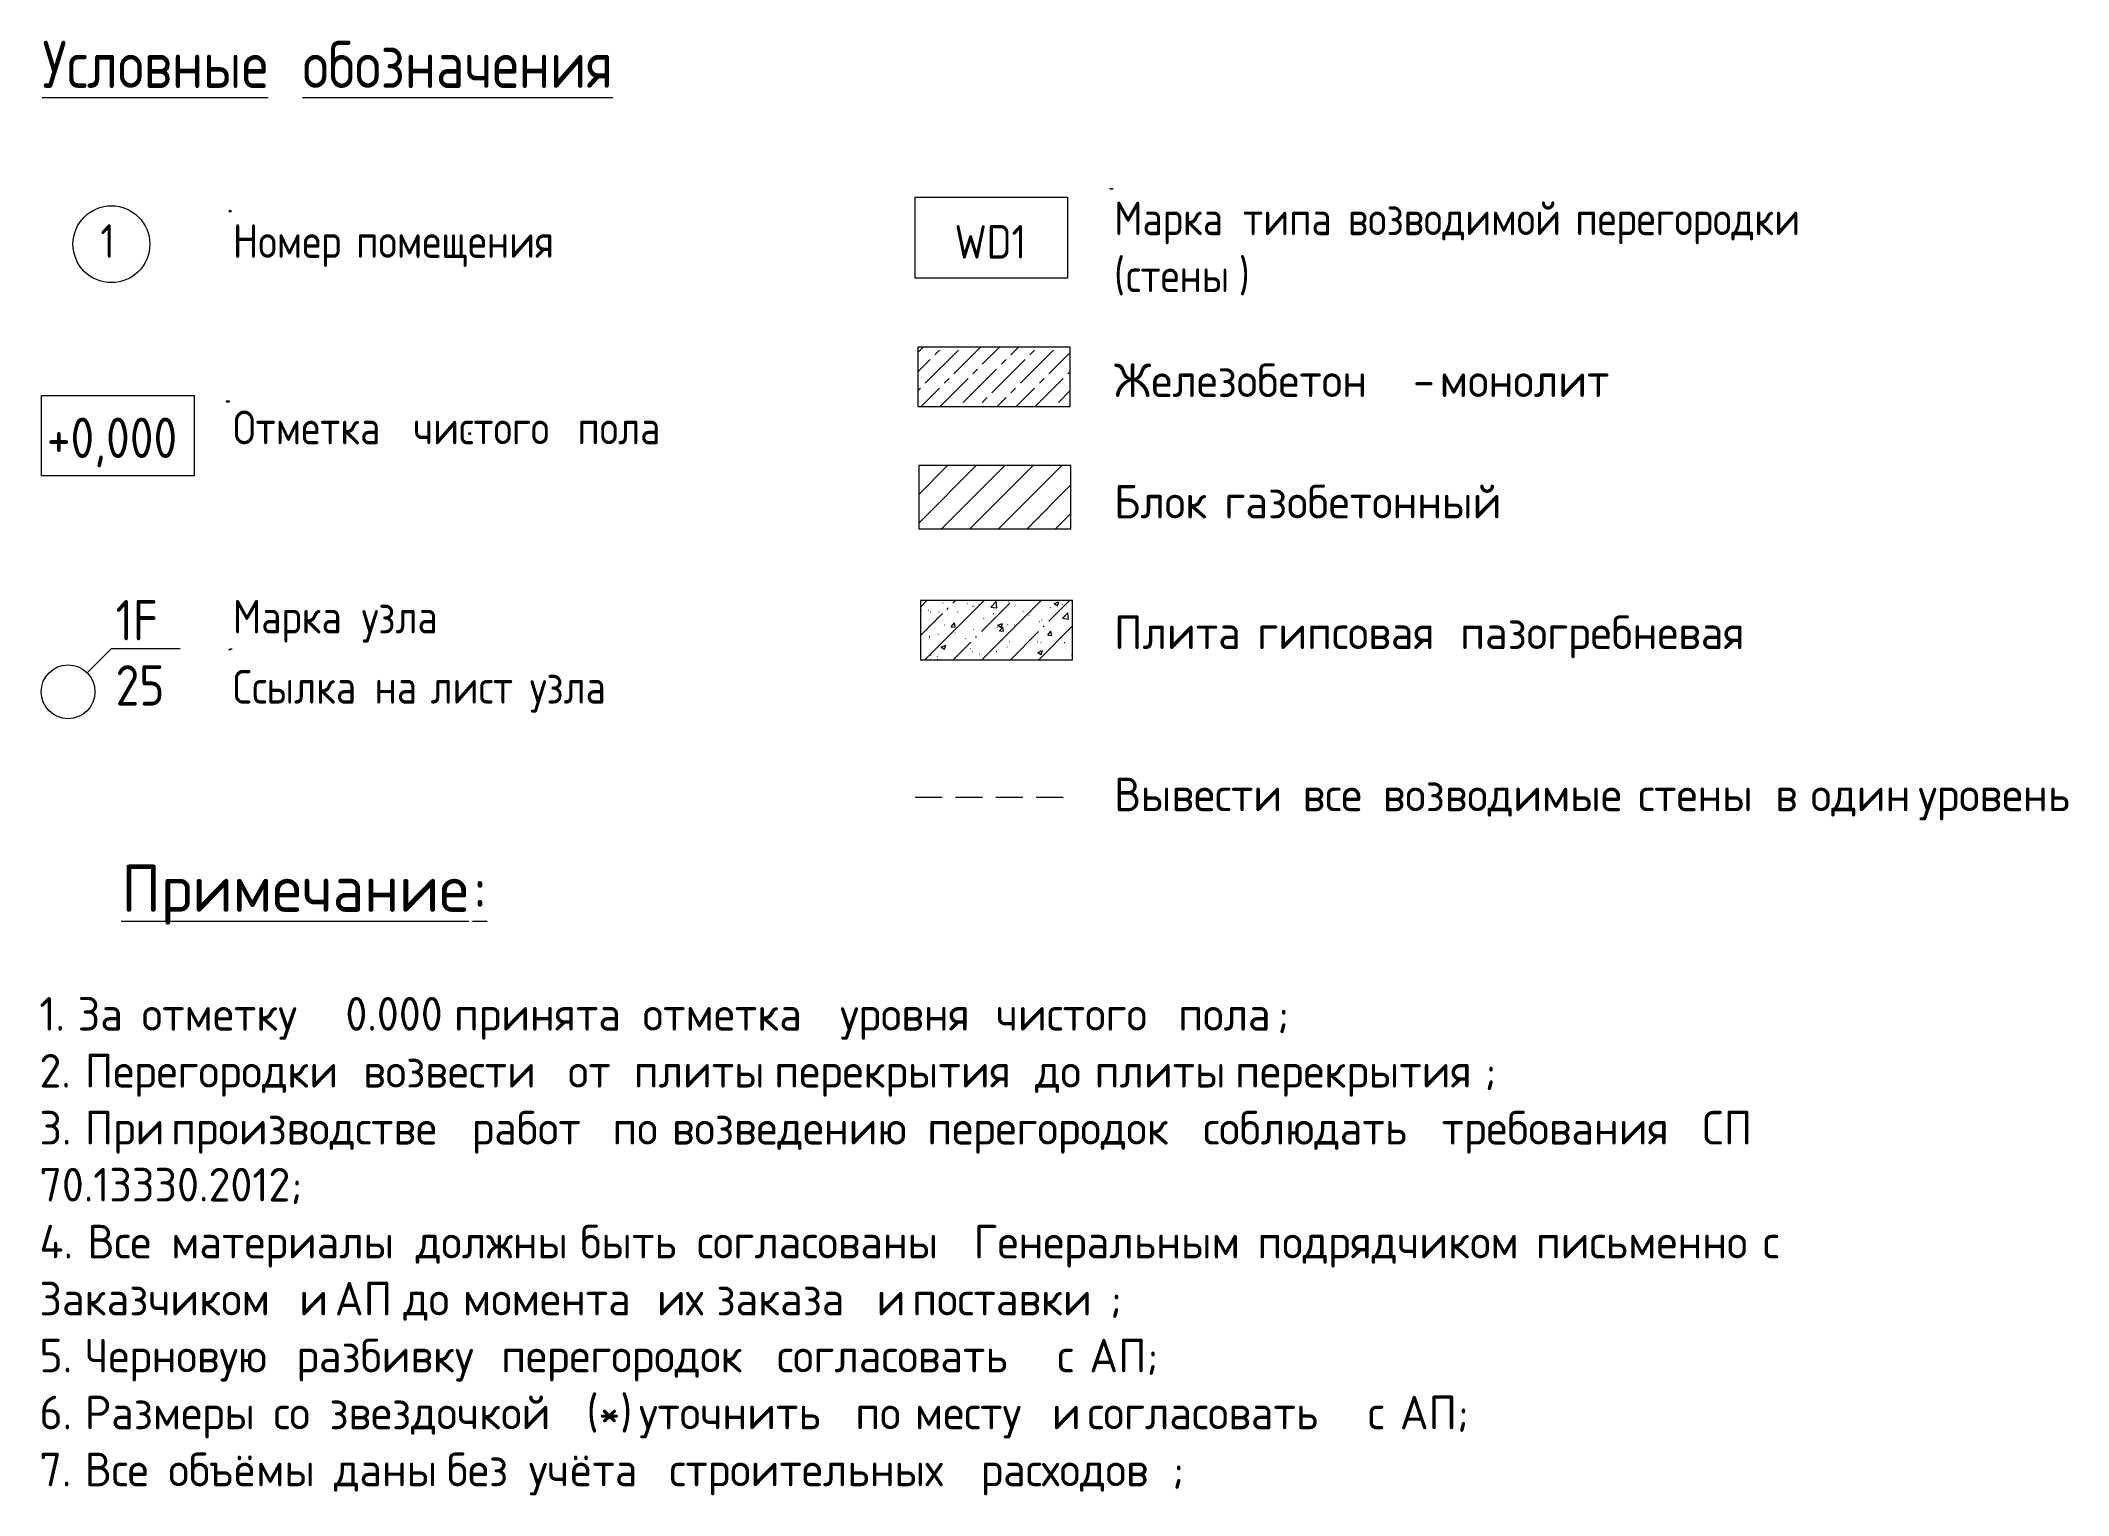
# Model space of a CAD drawing. Header units: millimetres. Extents: x 2623 to 216772, y -8553 to 29000.
# Drawn here: x 2623 to 13176, y -243 to 7327 of the extents above; entities that cross this region are included whole.
import ezdxf

# ---------------------------------------------------------------- set-up
doc = ezdxf.new("R2010")
doc.units = ezdxf.units.MM
doc.linetypes.add('ADSK_Штрих_ш2 п1', pattern=[210, 140, -70])
for name, color, linetype, lineweight in [('A-DETL', 7, 'Continuous', 9), ('A-DETL-1', 7, 'ADSK_Штрих_ш2 п1', 9), ('A-DETL-GENF', 7, 'Continuous', 9), ('G-ANNO-TEXT', 7, 'Continuous', 9)]:
    doc.layers.add(name, color=color, linetype=linetype, lineweight=lineweight)
for name, color, linetype, lineweight, true_color in [('A-DETL-GENF-1', 7, 'Continuous', 9, 0xe4eaf1), ('A-DETL-GENF-2', 9, 'Continuous', 9, 0x808080), ('A-DETL-GENF-3', 7, 'Continuous', 9, 0xc0c0c0), ('G-ANNO-TEXT-1', 7, 'Continuous', 9, 0x3c3c3c)]:
    doc.layers.add(name, color=color, linetype=linetype, lineweight=lineweight, true_color=true_color)
doc.styles.add('GOST Common', font='GOST_Common.ttf', dxfattribs={"height": 245})
doc.styles.add('GOST Common_1', font='GOST_Common.ttf', dxfattribs={"height": 175})
doc.styles.add('GOST Common_2', font='GOST_Common.ttf', dxfattribs={"width": 0.9, "height": 210})
doc.styles.add('GOST Common_3', font='GOST_Common.ttf', dxfattribs={"width": 0.9, "height": 175})
doc.styles.add('GOST Common_4', font='GOST_Common.ttf', dxfattribs={"width": 0.9, "height": 245})

msp = doc.modelspace()

# ---------------------------------------------------------------- texts
at = {"layer": 'G-ANNO-TEXT', "attachment_point": 1}
for s, insert, char_height, width, style in [('\\LУсловные', (2631.8, 7325.6), 245, 1550.544, 'GOST Common_4'), ('\\L\\fGOST Common|b0|i0|c204|p34|;\\W.9;\\L ', (3911.1, 7325.6), 245, 90.911, 'GOST Common_4'), ('\\Lобозначения', (3986.1, 7325.6), 245, 2111.164, 'GOST Common_4'), ('Марка', (8209.4, 6489.6), 175, 747.493, 'GOST Common_3'), ('\\fGOST Common|b0|i0|c204|p34|;\\W.9; ', (8826.2, 6489.6), 175, 65.658, 'GOST Common_3'), ('\\fGOST Common|b0|i0|c204|p34|;\\W.9; ', (9372.1, 6489.6), 175, 65.658, 'GOST Common_3'), ('возводимой', (9426.3, 6489.6), 175, 1368.721, 'GOST Common_3'), ('\\fGOST Common|b0|i0|c204|p34|;\\W.9; ', (10555.6, 6489.6), 175, 65.658, 'GOST Common_3'), ('перегородки', (10609.7, 6489.6), 175, 1500.037, 'GOST Common_3'), ('\\fGOST Common|b0|i0|c204|p34|;\\W.9; ', (11847.4, 6489.6), 175, 65.658, 'GOST Common_3'), ('\\fGOST Common|b0|i0|c204|p34|;\\W.9;1', (2934.4, 6371.5), 175, 95.962, 'GOST Common_3'), ('Номер', (3622.9, 6371.5), 175, 712.139, 'GOST Common_3'), ('\\fGOST Common|b0|i0|c204|p34|;\\W.9; ', (4210.5, 6371.5), 175, 65.658, 'GOST Common_3'), ('\\fGOST Common|b0|i0|c204|p34|;\\W.9; ', (5335.6, 6371.5), 175, 65.658, 'GOST Common_3'), ('WD1', (7379.1, 6367.7), 175, 459.607, 'GOST Common_3'), ('типа', (8880.4, 6489.6), 175, 595.974, 'GOST Common_3'), ('помещения', (4264.6, 6371.5), 175, 1298.012, 'GOST Common_3'), ('\\fGOST Common|b0|i0|c204|p34|;\\W.9;(', (8209.4, 6193.3), 175, 75.759, 'GOST Common_3'), ('стены', (8271.9, 6193.3), 175, 712.139, 'GOST Common_3'), ('\\fGOST Common|b0|i0|c204|p34|;\\W.9;)', (8859.5, 6193.3), 175, 75.759, 'GOST Common_3'), ('Отметка', (3624.3, 5401.5), 175, 1070.734, 'GOST Common_3'), ('\\fGOST Common|b0|i0|c204|p34|;\\W.9; ', (4507.7, 5401.5), 175, 65.658, 'GOST Common_3'), ('\\fGOST Common|b0|i0|c204|p34|;\\W.9; ', (5362, 5401.5), 175, 65.658, 'GOST Common_3'), ('\\fGOST Common|b0|i0|c204|p34|;\\W.9; ', (5878.7, 5401.5), 175, 65.658, 'GOST Common_3'), ('чистого', (4561.9, 5401.5), 175, 969.721, 'GOST Common_3'), ('пола', (5416.2, 5401.5), 175, 560.62, 'GOST Common_3'), ('1F', (3013.2, 4416.3), 210, 282.835, 'GOST Common_2'), ('Марка', (3623.1, 4417.3), 175, 747.493, 'GOST Common_3'), ('\\fGOST Common|b0|i0|c204|p34|;\\W.9; ', (4239.9, 4417.3), 175, 65.658, 'GOST Common_3'), ('узла', (4294.1, 4417.3), 175, 550.519, 'GOST Common_3'), ('\\fGOST Common|b0|i0|c204|p34|;\\W.9; ', (4748.3, 4417.3), 175, 65.658, 'GOST Common_3'), ('25', (3013.2, 4077.1), 210, 323.24, 'GOST Common_2'), ('Ссылка', (3623.1, 4052.3), 175, 828.304, 'GOST Common_3'), ('\\fGOST Common|b0|i0|c204|p34|;\\W.9; ', (4306.6, 4052.3), 175, 65.658, 'GOST Common_3'), ('\\fGOST Common|b0|i0|c204|p34|;\\W.9; ', (4598.3, 4052.3), 175, 65.658, 'GOST Common_3'), ('\\fGOST Common|b0|i0|c204|p34|;\\W.9; ', (5115, 4052.3), 175, 65.658, 'GOST Common_3'), ('узла', (5169.2, 4052.3), 175, 550.519, 'GOST Common_3'), ('на', (4360.7, 4052.3), 175, 287.886, 'GOST Common_3'), ('лист', (4652.4, 4052.3), 175, 560.62, 'GOST Common_3')]:
    msp.add_mtext(s, dxfattribs=dict(at, insert=insert, char_height=char_height, width=width, style=style))
at = {"layer": 'G-ANNO-TEXT-1', "attachment_point": 1}
for s, insert, char_height, width, style in [('Железобетон', (8209.4, 5647.3), 175, 1756.497, 'GOST Common_1'), ('монолит', (9904.1, 5647.3), 175, 1116.751, 'GOST Common_1'), (' - ', (9658.7, 5647.3), 175, 297.426, 'GOST Common_1'), ('+0,000', (2655.7, 5365.5), 210, 888.911, 'GOST Common_2'), ('Блок', (8209.4, 5015.9), 175, 622.911, 'GOST Common_1'), ('\\fGOST Common|b0|i0|c204|p34|; ', (8723.4, 5015.9), 175, 72.954, 'GOST Common_1'), ('газобетонный', (8783.6, 5015.9), 175, 1879.957, 'GOST Common_1'), ('Плита', (8209.4, 4335.9), 175, 830.548, 'GOST Common_1'), ('\\fGOST Common|b0|i0|c204|p34|; ', (8894.7, 4335.9), 175, 72.954, 'GOST Common_1'), ('\\fGOST Common|b0|i0|c204|p34|; ', (9950.4, 4335.9), 175, 72.954, 'GOST Common_1'), ('пазогребневая', (10010.6, 4335.9), 175, 1992.193, 'GOST Common_1'), ('гипсовая', (8954.9, 4335.9), 175, 1206.54, 'GOST Common_1'), ('Вывести', (8209.4, 3492.3), 175, 1116.751, 'GOST Common_1'), ('\\fGOST Common|b0|i0|c204|p34|; ', (9130.8, 3492.3), 175, 72.954, 'GOST Common_1'), ('\\fGOST Common|b0|i0|c204|p34|; ', (9547.6, 3492.3), 175, 72.954, 'GOST Common_1'), ('\\fGOST Common|b0|i0|c204|p34|; ', (10876.4, 3492.3), 175, 72.954, 'GOST Common_1'), ('\\fGOST Common|b0|i0|c204|p34|; ', (11589.5, 3492.3), 175, 72.954, 'GOST Common_1'), ('\\fGOST Common|b0|i0|c204|p34|; ', (11774.7, 3492.3), 175, 72.954, 'GOST Common_1'), ('\\fGOST Common|b0|i0|c204|p34|; ', (12335, 3492.3), 175, 72.954, 'GOST Common_1'), ('все', (9191, 3492.3), 175, 432.11, 'GOST Common_1'), ('возводимые', (9607.8, 3492.3), 175, 1537.637, 'GOST Common_1'), ('стены', (10936.6, 3492.3), 175, 791.266, 'GOST Common_1'), ('\\fGOST Common|b0|i0|c204|p34|;в', (11649.7, 3492.3), 175, 151.519, 'GOST Common_1'), ('один', (11834.9, 3492.3), 175, 606.076, 'GOST Common_1'), ('уровень', (12395.1, 3492.3), 175, 1060.633, 'GOST Common_1'), ('\\LПримечание', (3042.5, 3038.8), 245, 2216.666, 'GOST Common'), ('\\L\\fGOST Common|b0|i0|c204|p34|;\\L:', (4871.4, 3038.8), 245, 89.789, 'GOST Common'), ('1. ', (2616.7, 2350.7), 175, 241.308, 'GOST Common_1'), ('За', (2815.8, 2350.7), 175, 331.097, 'GOST Common_1'), ('\\fGOST Common|b0|i0|c204|p34|; ', (3088.9, 2350.7), 175, 72.954, 'GOST Common_1'), (' 0.000 ', (4103, 2350.7), 175, 813.713, 'GOST Common_1'), ('\\fGOST Common|b0|i0|c204|p34|; ', (5695.7, 2350.7), 175, 72.954, 'GOST Common_1'), ('\\fGOST Common|b0|i0|c204|p34|; ', (6723.6, 2350.7), 175, 72.954, 'GOST Common_1'), ('\\fGOST Common|b0|i0|c204|p34|; ', (7533.9, 2350.7), 175, 72.954, 'GOST Common_1'), ('\\fGOST Common|b0|i0|c204|p34|; ', (8483.1, 2350.7), 175, 72.954, 'GOST Common_1'), ('отметку', (3149.1, 2350.7), 175, 1156.033, 'GOST Common_1'), ('принята', (4774.3, 2350.7), 175, 1116.751, 'GOST Common_1'), ('отметка', (5755.9, 2350.7), 175, 1172.869, 'GOST Common_1'), ('уровня', (6783.8, 2350.7), 175, 909.114, 'GOST Common_1'), ('чистого', (7594.1, 2350.7), 175, 1077.468, 'GOST Common_1'), ('пола', (8543.3, 2350.7), 175, 622.911, 'GOST Common_1'), ('\\fGOST Common|b0|i0|c204|p34|;;', (9057.3, 2350.7), 175, 72.954, 'GOST Common_1'), ('2. ', (2616.7, 2054.4), 175, 286.202, 'GOST Common_1'), ('Перегородки', (2852.8, 2054.4), 175, 1683.544, 'GOST Common_1'), ('\\fGOST Common|b0|i0|c204|p34|; ', (4241.9, 2054.4), 175, 72.954, 'GOST Common_1'), ('возвести', (4302.1, 2054.4), 175, 1217.763, 'GOST Common_1'), ('\\fGOST Common|b0|i0|c204|p34|; ', (5306.8, 2054.4), 175, 72.954, 'GOST Common_1'), ('\\fGOST Common|b0|i0|c204|p34|; ', (5649.4, 2054.4), 175, 72.954, 'GOST Common_1'), ('\\fGOST Common|b0|i0|c204|p34|; ', (6381, 2054.4), 175, 72.954, 'GOST Common_1'), ('\\fGOST Common|b0|i0|c204|p34|; ', (7737.7, 2054.4), 175, 72.954, 'GOST Common_1'), ('\\fGOST Common|b0|i0|c204|p34|; ', (8047.9, 2054.4), 175, 72.954, 'GOST Common_1'), ('\\fGOST Common|b0|i0|c204|p34|; ', (8779.5, 2054.4), 175, 72.954, 'GOST Common_1'), ('от', (5367, 2054.4), 175, 342.321, 'GOST Common_1'), ('плиты', (5709.6, 2054.4), 175, 813.713, 'GOST Common_1'), ('перекрытия', (6441.2, 2054.4), 175, 1571.307, 'GOST Common_1'), ('до', (7797.9, 2054.4), 175, 303.038, 'GOST Common_1'), ('плиты', (8108.1, 2054.4), 175, 813.713, 'GOST Common_1'), ('перекрытия', (8839.7, 2054.4), 175, 1571.307, 'GOST Common_1'), ('\\fGOST Common|b0|i0|c204|p34|;;', (10136.1, 2054.4), 175, 72.954, 'GOST Common_1'), ('3. ', (2616.7, 1758), 175, 286.202, 'GOST Common_1'), ('При', (2852.8, 1758), 175, 471.392, 'GOST Common_1'), ('\\fGOST Common|b0|i0|c204|p34|; ', (3241.7, 1758), 175, 72.954, 'GOST Common_1'), ('производстве', (3301.9, 1758), 175, 1823.839, 'GOST Common_1'), ('\\fGOST Common|b0|i0|c204|p34|; ', (4806.7, 1758), 175, 72.954, 'GOST Common_1'), ('работ', (4866.9, 1758), 175, 813.713, 'GOST Common_1'), ('\\fGOST Common|b0|i0|c204|p34|; ', (5538.3, 1758), 175, 72.954, 'GOST Common_1'), ('по', (5598.5, 1758), 175, 303.038, 'GOST Common_1'), ('\\fGOST Common|b0|i0|c204|p34|; ', (5848.5, 1758), 175, 72.954, 'GOST Common_1'), ('возведению', (5908.7, 1758), 175, 1537.637, 'GOST Common_1'), ('\\fGOST Common|b0|i0|c204|p34|; ', (7177.4, 1758), 175, 72.954, 'GOST Common_1'), ('перегородок', (7237.6, 1758), 175, 1666.708, 'GOST Common_1'), ('\\fGOST Common|b0|i0|c204|p34|; ', (8612.8, 1758), 175, 72.954, 'GOST Common_1'), ('соблюдать', (8673, 1758), 175, 1431.012, 'GOST Common_1'), ('\\fGOST Common|b0|i0|c204|p34|; ', (9853.7, 1758), 175, 72.954, 'GOST Common_1'), ('требования', (9913.9, 1758), 175, 1571.307, 'GOST Common_1'), ('\\fGOST Common|b0|i0|c204|p34|; ', (11210.3, 1758), 175, 72.954, 'GOST Common_1'), ('СП', (11270.5, 1758), 175, 319.873, 'GOST Common_1'), ('\\fGOST Common|b0|i0|c204|p34|; ', (11534.4, 1758), 175, 72.954, 'GOST Common_1'), ('70.13330.2012;', (2616.7, 1461.7), 175, 1773.333, 'GOST Common_1'), ('4. ', (2616.7, 1165.4), 175, 303.038, 'GOST Common_1'), ('Все', (2866.7, 1165.4), 175, 454.557, 'GOST Common_1'), ('\\fGOST Common|b0|i0|c204|p34|; ', (3241.7, 1165.4), 175, 72.954, 'GOST Common_1'), ('\\fGOST Common|b0|i0|c204|p34|; ', (4515, 1165.4), 175, 72.954, 'GOST Common_1'), ('\\fGOST Common|b0|i0|c204|p34|; ', (5371.6, 1165.4), 175, 72.954, 'GOST Common_1'), ('быть', (5431.8, 1165.4), 175, 662.194, 'GOST Common_1'), ('\\fGOST Common|b0|i0|c204|p34|; ', (5978.2, 1165.4), 175, 72.954, 'GOST Common_1'), ('\\fGOST Common|b0|i0|c204|p34|; ', (7418.2, 1165.4), 175, 72.954, 'GOST Common_1'), ('Генеральным', (7478.4, 1165.4), 175, 1717.215, 'GOST Common_1'), ('\\fGOST Common|b0|i0|c204|p34|; ', (8895.2, 1165.4), 175, 72.954, 'GOST Common_1'), ('\\fGOST Common|b0|i0|c204|p34|; ', (10344.5, 1165.4), 175, 72.954, 'GOST Common_1'), ('\\fGOST Common|b0|i0|c204|p34|; ', (11525.2, 1165.4), 175, 72.954, 'GOST Common_1'), ('\\fGOST Common|b0|i0|c204|p34|; ', (11691.9, 1165.4), 175, 72.954, 'GOST Common_1'), ('материалы', (3301.9, 1165.4), 175, 1470.295, 'GOST Common_1'), ('должны', (4575.2, 1165.4), 175, 965.232, 'GOST Common_1'), ('согласованы', (6038.4, 1165.4), 175, 1672.32, 'GOST Common_1'), ('подрядчиком', (8955.4, 1165.4), 175, 1683.544, 'GOST Common_1'), ('письменно', (10404.7, 1165.4), 175, 1358.059, 'GOST Common_1'), ('\\fGOST Common|b0|i0|c204|p34|;с', (11585.4, 1165.4), 175, 129.072, 'GOST Common_1'), ('Заказчиком', (2616.7, 869), 175, 1565.696, 'GOST Common_1'), ('\\fGOST Common|b0|i0|c204|p34|; ', (3908.5, 869), 175, 72.954, 'GOST Common_1'), ('\\fGOST Common|b0|i0|c204|p34|; ', (4093.7, 869), 175, 72.954, 'GOST Common_1'), ('АП', (4153.9, 869), 175, 359.156, 'GOST Common_1'), ('\\fGOST Common|b0|i0|c204|p34|; ', (4450.2, 869), 175, 72.954, 'GOST Common_1'), ('\\fGOST Common|b0|i0|c204|p34|; ', (4760.4, 869), 175, 72.954, 'GOST Common_1'), ('\\fGOST Common|b0|i0|c204|p34|; ', (5769.8, 869), 175, 72.954, 'GOST Common_1'), ('\\fGOST Common|b0|i0|c204|p34|; ', (6080.1, 869), 175, 72.954, 'GOST Common_1'), ('\\fGOST Common|b0|i0|c204|p34|; ', (6913.5, 869), 175, 72.954, 'GOST Common_1'), ('\\fGOST Common|b0|i0|c204|p34|; ', (7098.7, 869), 175, 72.954, 'GOST Common_1'), ('\\fGOST Common|b0|i0|c204|p34|;и', (3968.7, 869), 175, 151.519, 'GOST Common_1'), ('до', (4510.4, 869), 175, 303.038, 'GOST Common_1'), ('момента', (4820.6, 869), 175, 1150.422, 'GOST Common_1'), ('их', (5830, 869), 175, 303.038, 'GOST Common_1'), ('заказа', (6140.2, 869), 175, 937.173, 'GOST Common_1'), ('\\fGOST Common|b0|i0|c204|p34|;и', (6973.7, 869), 175, 151.519, 'GOST Common_1'), ('поставки', (7158.9, 869), 175, 1245.822, 'GOST Common_1'), ('\\fGOST Common|b0|i0|c204|p34|;;', (8186.8, 869), 175, 72.954, 'GOST Common_1'), ('5. ', (2616.7, 572.7), 175, 286.202, 'GOST Common_1'), ('Черновую', (2852.8, 572.7), 175, 1262.658, 'GOST Common_1'), ('\\fGOST Common|b0|i0|c204|p34|; ', (3894.6, 572.7), 175, 72.954, 'GOST Common_1'), ('разбивку', (3954.8, 572.7), 175, 1217.763, 'GOST Common_1'), ('\\fGOST Common|b0|i0|c204|p34|; ', (4959.5, 572.7), 175, 72.954, 'GOST Common_1'), ('\\fGOST Common|b0|i0|c204|p34|; ', (6394.9, 572.7), 175, 72.954, 'GOST Common_1'), ('\\fGOST Common|b0|i0|c204|p34|; ', (7853.4, 572.7), 175, 72.954, 'GOST Common_1'), ('\\fGOST Common|b0|i0|c204|p34|; ', (8020.1, 572.7), 175, 72.954, 'GOST Common_1'), ('АП', (8080.3, 572.7), 175, 359.156, 'GOST Common_1'), ('перегородок', (5019.7, 572.7), 175, 1666.708, 'GOST Common_1'), ('согласовать', (6455.1, 572.7), 175, 1694.767, 'GOST Common_1'), ('\\fGOST Common|b0|i0|c204|p34|;с', (7913.6, 572.7), 175, 129.072, 'GOST Common_1'), ('\\fGOST Common|b0|i0|c204|p34|;;', (8376.6, 572.7), 175, 72.954, 'GOST Common_1'), ('6. ', (2616.7, 276.4), 175, 286.202, 'GOST Common_1'), ('Размеры', (2852.8, 276.4), 175, 1116.751, 'GOST Common_1'), ('\\fGOST Common|b0|i0|c204|p34|; ', (3774.2, 276.4), 175, 72.954, 'GOST Common_1'), ('со', (3834.4, 276.4), 175, 280.591, 'GOST Common_1'), ('\\fGOST Common|b0|i0|c204|p34|; ', (4065.9, 276.4), 175, 72.954, 'GOST Common_1'), ('звездочкой', (4126.1, 276.4), 175, 1492.742, 'GOST Common_1'), (' (*) ', (5357.7, 276.4), 175, 460.169, 'GOST Common_1'), ('уточнить', (5737.4, 276.4), 175, 1290.717, 'GOST Common_1'), ('\\fGOST Common|b0|i0|c204|p34|; ', (6802.4, 276.4), 175, 72.954, 'GOST Common_1'), ('по', (6862.6, 276.4), 175, 303.038, 'GOST Common_1'), ('\\fGOST Common|b0|i0|c204|p34|; ', (7112.6, 276.4), 175, 72.954, 'GOST Common_1'), ('месту', (7172.8, 276.4), 175, 791.266, 'GOST Common_1'), ('\\fGOST Common|b0|i0|c204|p34|; ', (7825.6, 276.4), 175, 72.954, 'GOST Common_1'), ('\\fGOST Common|b0|i0|c204|p34|;и', (7885.8, 276.4), 175, 151.519, 'GOST Common_1'), ('\\fGOST Common|b0|i0|c204|p34|; ', (8010.8, 276.4), 175, 72.954, 'GOST Common_1'), ('согласовать', (8071, 276.4), 175, 1694.767, 'GOST Common_1'), ('\\fGOST Common|b0|i0|c204|p34|; ', (9469.4, 276.4), 175, 72.954, 'GOST Common_1'), ('\\fGOST Common|b0|i0|c204|p34|;с', (9529.6, 276.4), 175, 129.072, 'GOST Common_1'), ('\\fGOST Common|b0|i0|c204|p34|; ', (9636.1, 276.4), 175, 72.954, 'GOST Common_1'), ('АП', (9696.2, 276.4), 175, 359.156, 'GOST Common_1'), ('\\fGOST Common|b0|i0|c204|p34|;;', (9992.6, 276.4), 175, 72.954, 'GOST Common_1'), ('7. ', (2616.7, -20), 175, 286.202, 'GOST Common_1'), ('Все', (2852.8, -20), 175, 454.557, 'GOST Common_1'), ('\\fGOST Common|b0|i0|c204|p34|; ', (3227.8, -20), 175, 72.954, 'GOST Common_1'), ('объёмы', (3288, -20), 175, 970.844, 'GOST Common_1'), ('\\fGOST Common|b0|i0|c204|p34|; ', (4089.1, -20), 175, 72.954, 'GOST Common_1'), ('даны', (4149.3, -20), 175, 639.747, 'GOST Common_1'), ('\\fGOST Common|b0|i0|c204|p34|; ', (4677.1, -20), 175, 72.954, 'GOST Common_1'), ('без', (4737.3, -20), 175, 443.333, 'GOST Common_1'), ('\\fGOST Common|b0|i0|c204|p34|; ', (5103.1, -20), 175, 72.954, 'GOST Common_1'), ('учёта', (5163.3, -20), 175, 813.713, 'GOST Common_1'), ('\\fGOST Common|b0|i0|c204|p34|; ', (5834.6, -20), 175, 72.954, 'GOST Common_1'), ('строительных', (5894.8, -20), 175, 1891.181, 'GOST Common_1'), ('\\fGOST Common|b0|i0|c204|p34|; ', (7455.2, -20), 175, 72.954, 'GOST Common_1'), ('расходов', (7515.4, -20), 175, 1206.54, 'GOST Common_1'), ('\\fGOST Common|b0|i0|c204|p34|;;', (8510.9, -20), 175, 72.954, 'GOST Common_1')]:
    msp.add_mtext(s, dxfattribs=dict(at, insert=insert, char_height=char_height, width=width, style=style))

# ---------------------------------------------------------------- hatches: boundary and pattern name
at = {"layer": 'A-DETL-GENF'}
h = msp.add_hatch(dxfattribs=at)
h.set_pattern_fill('FP_1', color=256, style=0, pattern_type=2)
h.set_pattern_definition([(45, (0, 0), (98.99495, 197.9899), [245, -35, 35, -35])])
h.paths.add_polyline_path([(7980.8, 5423.3), (7980.8, 5731.7), (7188.3, 5731.7), (7188.3, 5423.3)])
at = {"layer": 'A-DETL-GENF-1'}
msp.add_hatch(color=256, dxfattribs=at).paths.add_polyline_path([(4862.4, 5279.5), (4862.4, 5284.5), (4849.7, 5284.5), (4849.7, 5279.5)])
at = {"layer": 'A-DETL-GENF-2'}
h = msp.add_hatch(dxfattribs=at)
h.set_pattern_fill('FP_2', color=256, style=0, pattern_type=2)
h.set_pattern_definition([(45, (0, 0), (-74.2462, 74.2462), [])])
h.paths.add_polyline_path([(7985.1, 4786.5), (7985.1, 5115.7), (7192.6, 5115.7), (7192.6, 4786.5)])
at = {"layer": 'A-DETL-GENF-3'}
h = msp.add_hatch(dxfattribs=at)
h.set_pattern_fill('FP_3', color=256, style=0, pattern_type=2)
h.set_pattern_definition([(45, (0, 0), (-148.4924, 148.4924), [210, -35, 7, -35]), (45, (0, 148.4), (-148.4924, 148.4924), []), (50, (0, 0), (251.0407, -21.9632), [26.25, -288.75]), (355, (0, 0), (-48.5625, 263.267), [21, -231]), (100.451, (20.92, -1.83), (202.48, 241.303), [22.309, -245.4]), (46.184, (0, 70), (373.534, -57.933), [39.375, -433.125]), (96.636, (31.13, 65.17), (327.13, 340.944), [33.464, -368.1]), (351.184, (0, 70), (327.133, 340.94), [31.5, -346.5]), (21, (35, 52.5), (208.917, -140.9164), [26.25, -288.75]), (326, (35, 52.5), (85.161, 253.8024), [21, -231]), (71.451, (52.4, 40.76), (294.079, 112.884), [22.309, -245.4]), (37.5, (0, 0), (4.25595, 116.51285), [2.347, -225.853, 2.347, -232.153, -231.875]), (37.5, (0, 0), (4.25595, 116.51285), [-462.7, 2.347, -229.528]), (7.5, (0, 0), (92.0743, 138.0441), [2.347, -131.353, 2.347, -220.603, -88.375]), (7.5, (0, 0), (92.0743, 138.0441), [-356.65, 2.347, -86.028]), (327.5, (-78.05, 0), (186.8379, -7.8942), [2.347, -85.153, 2.347, -270.653, -362.25]), (327.5, (-78.05, 0), (186.8379, -7.8942), [-360.5, 2.347, -359.903]), (317.5, (-113.05, 0), (204.1152, 35.0367), [2.347, -111.403, 2.347, -178.953, -257.25]), (317.5, (-113.05, 0), (204.1152, 35.0367), [-295.05, 2.347, -254.903])])
h.paths.add_polyline_path([(7993.9, 4105.8), (7993.9, 4414.3), (7201.4, 4414.3), (7201.4, 4105.8)])

# ---------------------------------------------------------------- linework, layer by layer
at = {"layer": 'A-DETL'}
for p, q in [((8189.9, 6557.9), (8200.9, 6557.9)), ((8189.9, 6553.8), (8189.9, 6557.9)), ((8200.9, 6553.8), (8189.9, 6553.8)), ((8200.9, 6557.9), (8200.9, 6553.8)), ((7174.7, 6513), (7967.2, 6513)), ((7174.7, 6091.3), (7174.7, 6513)), ((7967.2, 6513), (7967.2, 6091.3)), ((7967.2, 6091.3), (7174.7, 6091.3)), ((7980.8, 5731.7), (7188.3, 5731.7)), ((7188.3, 5731.7), (7188.3, 5423.3)), ((7980.8, 5423.3), (7980.8, 5731.7)), ((3589.8, 5452.4), (3603.6, 5452.4)), ((3589.8, 5446.9), (3589.8, 5452.4)), ((3589.8, 5446.9), (3603.6, 5446.9)), ((3603.6, 5452.4), (3603.6, 5446.9)), ((7188.3, 5423.3), (7980.8, 5423.3)), ((4862.4, 5284.5), (4849.7, 5284.5)), ((4849.7, 5284.5), (4849.7, 5279.5)), ((4849.7, 5279.5), (4862.4, 5279.5)), ((4862.4, 5279.5), (4862.4, 5284.5)), ((7985.1, 5115.7), (7192.6, 5115.7)), ((7192.6, 5115.7), (7192.6, 4786.5)), ((7985.1, 4786.5), (7985.1, 5115.7)), ((7192.6, 4786.5), (7985.1, 4786.5)), ((7993.9, 4414.3), (7201.4, 4414.3)), ((7201.4, 4414.3), (7201.4, 4105.8)), ((7993.9, 4105.8), (7993.9, 4414.3)), ((2989.8, 4162.9), (2864.7, 4037.9)), ((3349.8, 4162.9), (2989.8, 4162.9)), ((3607.3, 4159.3), (3610.9, 4162.9)), ((3610.9, 4162.9), (3619.3, 4162.9)), ((7201.4, 4105.8), (7993.9, 4105.8))]:
    msp.add_line(p, q, dxfattribs=at)
for centre, radius in [((2991.4, 6267.6), 200), ((3610.1, 6439.7), 5), ((3606, 4157.9), 1.85), ((2765.7, 3938.9), 140)]:
    msp.add_circle(centre, radius, dxfattribs=at)
at = {"layer": 'A-DETL-1'}
msp.add_line((7174.7, 3391.3), (7967.2, 3391.3), dxfattribs=at)
at = {"layer": 'G-ANNO-TEXT-1', "flags": 128}
msp.add_lwpolyline([(2627.7, 5479.9), (3421.4, 5479.9), (3421.4, 5062.7), (2627.7, 5062.7)], close=True, dxfattribs=at)

msp.set_redraw_order([(e.dxf.handle, doc.entitydb.next_handle()) for e in msp.query("TEXT MTEXT ATTDEF DIMENSION ARC_DIMENSION")])  # texts and dimensions are drawn at this point

doc.saveas('drawing.dxf')
